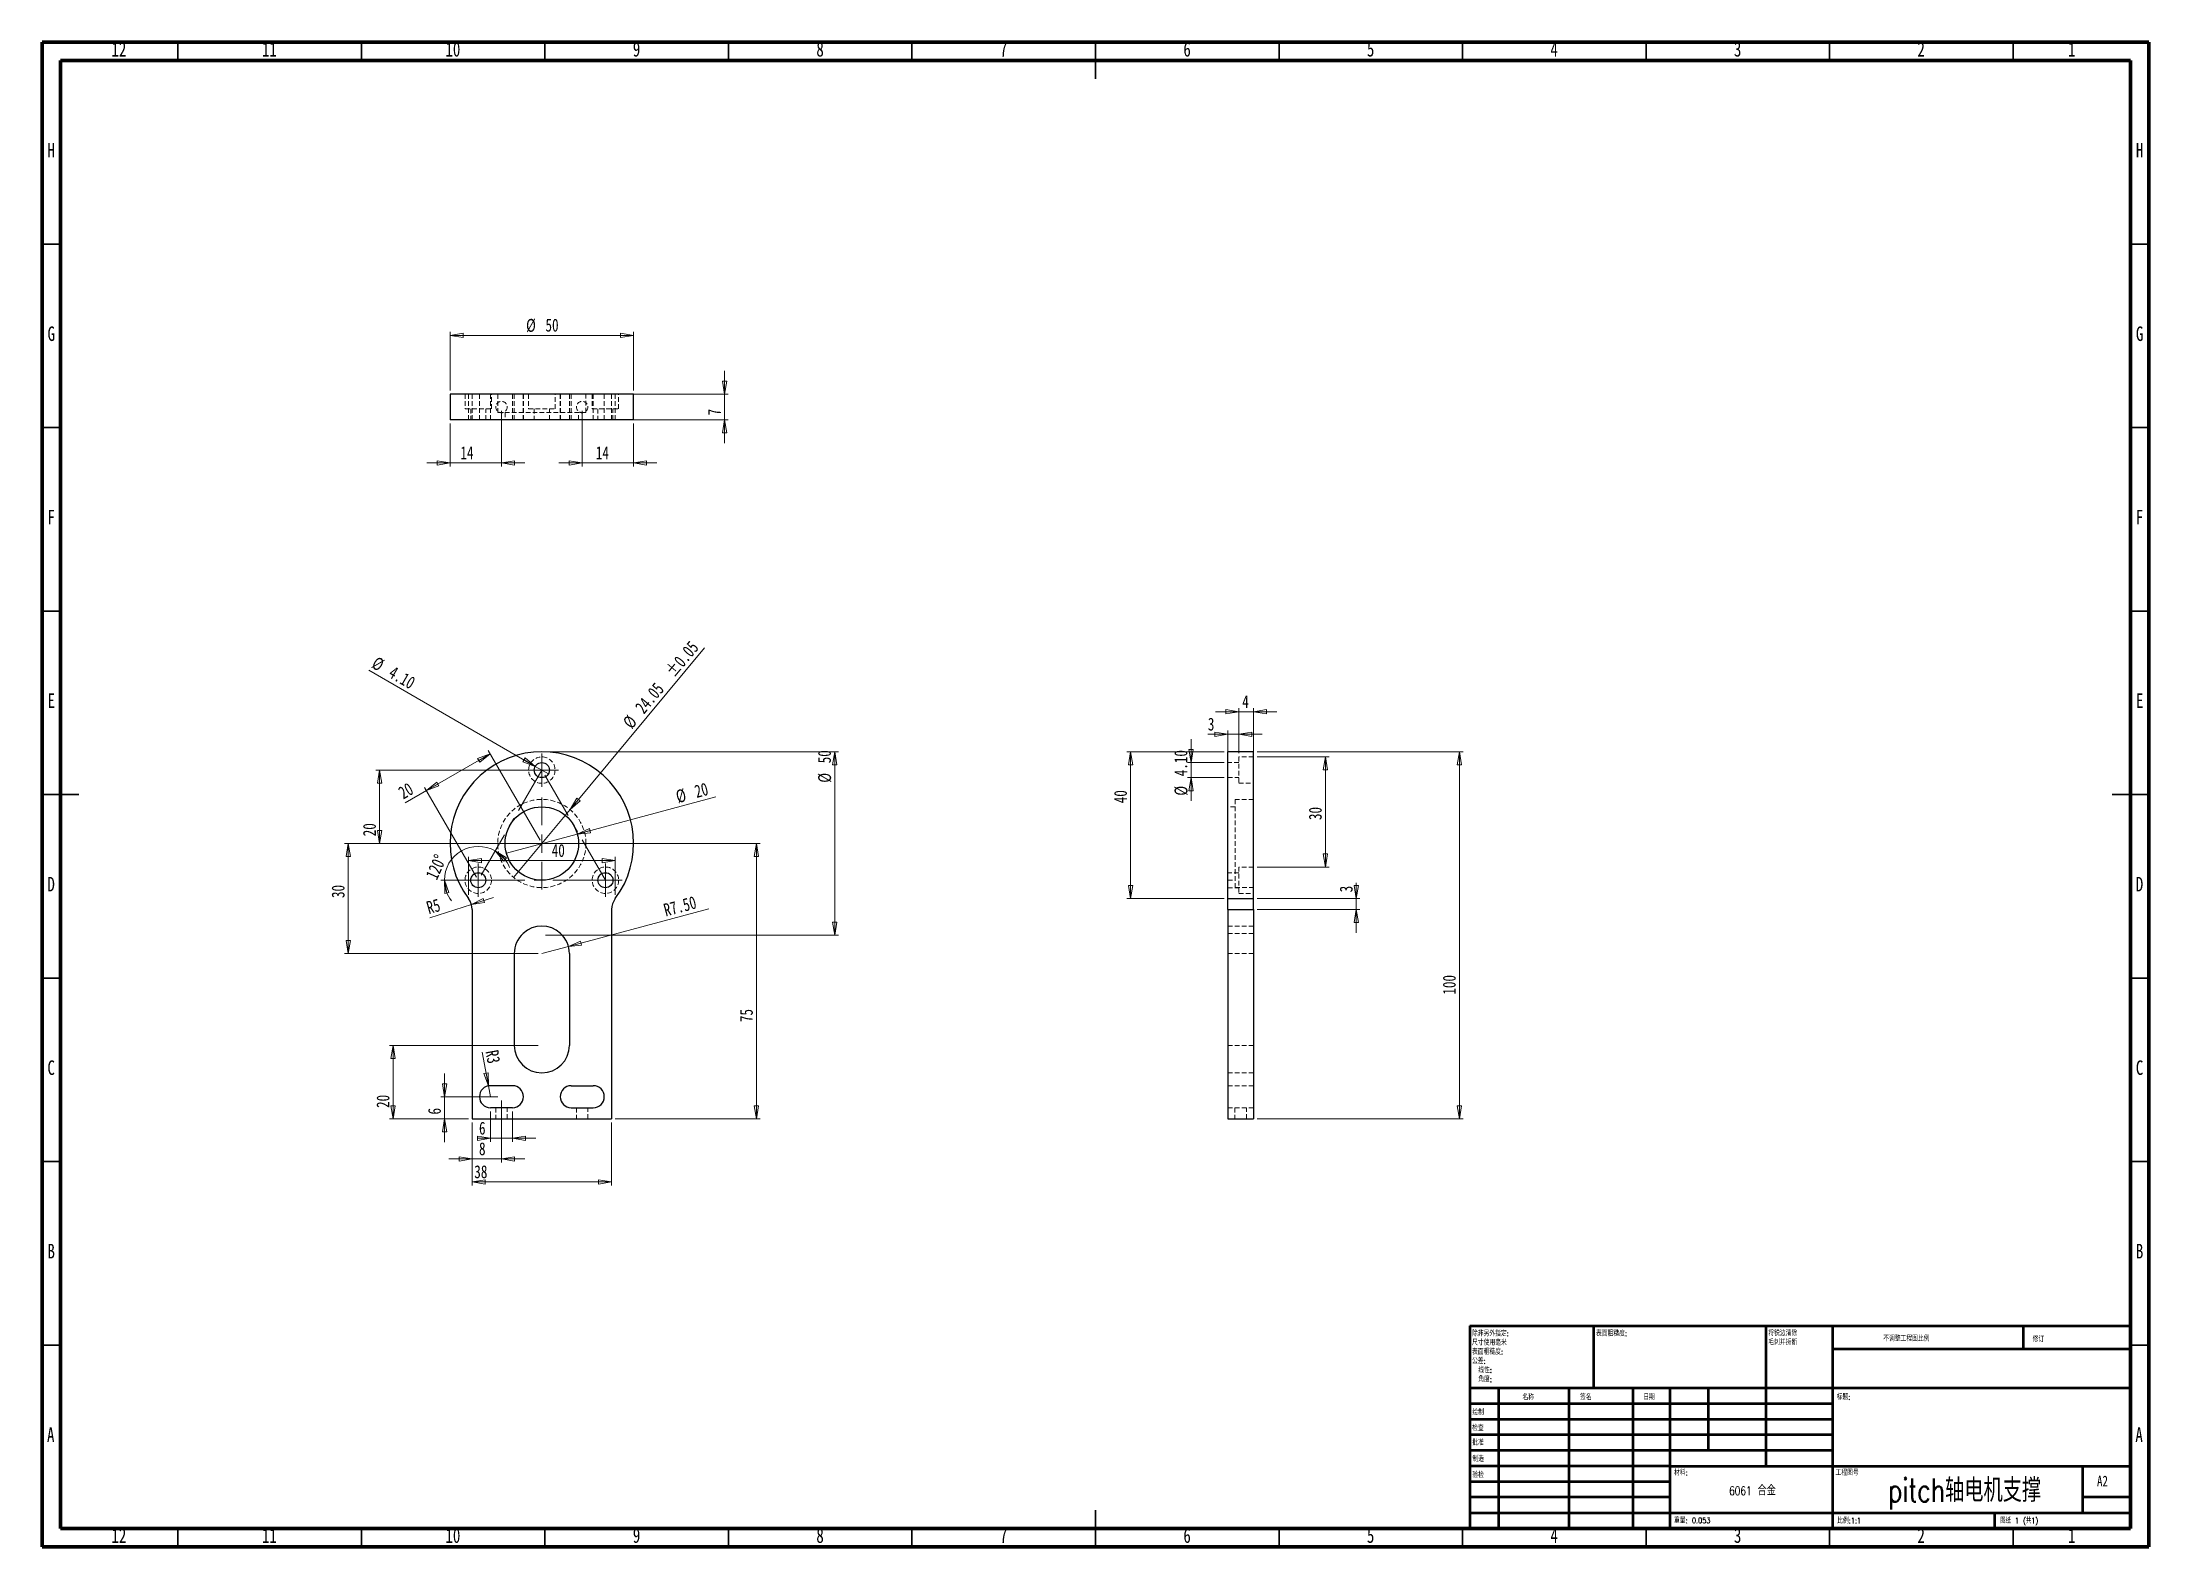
# Model space of a CAD drawing. Header units: millimetres. Extents: x 15 to 589, y 5 to 415.
import ezdxf

# ---------------------------------------------------------------- set-up
doc = ezdxf.new("R2010")
doc.units = ezdxf.units.MM
doc.linetypes.add('CENTERX2', pattern=[20.32, 12.7, -2.54, 2.54, -2.54])
doc.linetypes.add('HIDDEN', pattern=[1.905, 1.27, -0.635])
doc.styles.add('SLDTEXTSTYLE0', font='TXT', dxfattribs={"width": 0.75, "bigfont": 'bigfont'})
doc.styles.add('SLDTEXTSTYLE1', font='TXT', dxfattribs={"width": 0.694444, "bigfont": 'bigfont'})
doc.styles.add('SLDTEXTSTYLE2', font='TXT', dxfattribs={"width": 0.75})
doc.dimstyles.new('SLDDIMSTYLE0', dxfattribs={"dimtxt": 3.5, "dimasz": 3.556, "dimexe": 0, "dimexo": 0.0625, "dimgap": 0.875, "dimtad": 1, "dimdec": 4, "dimzin": 12, "dimdsep": 46, "dimtxsty": 'SLDTEXTSTYLE2', "dimblk1": 'CLOSED', "dimblk2": 'CLOSED', "dimsah": 1, "dimcen": 0.09, "dimazin": 3, "dimtfac": 1, "dimtofl": 0, "dimtmove": 0, "dimatfit": 3, "dimldrblk": 'CLOSED', "dimfxl": 1, "dimfrac": 2, "dimtolj": 1, "dimtzin": 12, "dimarcsym": 0})
doc.dimstyles.new('SLDDIMSTYLE1', dxfattribs={"dimtxt": 3.5, "dimasz": 3.556, "dimexe": 0, "dimexo": 0.0625, "dimgap": 0.875, "dimtad": 1, "dimrnd": 1e-09, "dimzin": 12, "dimdsep": 46, "dimtxsty": 'SLDTEXTSTYLE2', "dimblk1": 'CLOSED', "dimblk2": 'CLOSED', "dimsah": 1, "dimcen": 0.09, "dimadec": 0, "dimazin": 3, "dimtfac": 1, "dimtofl": 0, "dimtmove": 0, "dimatfit": 3, "dimldrblk": 'CLOSED', "dimfxl": 1, "dimfrac": 2, "dimtolj": 1, "dimtzin": 12, "dimarcsym": 0})
doc.dimstyles.new('SLDDIMSTYLE2', dxfattribs={"dimtxt": 3.5, "dimasz": 3.556, "dimexe": 0, "dimexo": 0.0625, "dimgap": 0.875, "dimtad": 1, "dimrnd": 1e-09, "dimzin": 12, "dimdsep": 46, "dimtxsty": 'SLDTEXTSTYLE2', "dimblk1": 'NONE', "dimblk2": 'CLOSED', "dimsah": 1, "dimcen": 0, "dimadec": 0, "dimazin": 3, "dimtfac": 1, "dimtmove": 0, "dimatfit": 3, "dimldrblk": 'NONE', "dimfxl": 1, "dimfrac": 2, "dimtolj": 1, "dimtzin": 12, "dimarcsym": 0})
doc.dimstyles.new('SLDDIMSTYLE3', dxfattribs={"dimtxt": 3.5, "dimasz": 3.556, "dimexe": 0, "dimexo": 0.0625, "dimgap": 0.875, "dimtad": 1, "dimrnd": 1e-09, "dimzin": 4, "dimdsep": 46, "dimtxsty": 'SLDTEXTSTYLE2', "dimblk1": 'CLOSED', "dimblk2": 'CLOSED', "dimsah": 1, "dimcen": 0, "dimadec": 0, "dimazin": 1, "dimtfac": 1, "dimtofl": 0, "dimtmove": 0, "dimatfit": 3, "dimldrblk": 'CLOSED', "dimfxl": 1, "dimfrac": 2, "dimtolj": 1, "dimtzin": 12, "dimarcsym": 0})
doc.dimstyles.new('SLDDIMSTYLE4', dxfattribs={"dimtxt": 3.5, "dimasz": 3.556, "dimexe": 0, "dimexo": 0.0625, "dimgap": 0.875, "dimtad": 1, "dimrnd": 1e-09, "dimzin": 4, "dimdsep": 46, "dimtxsty": 'SLDTEXTSTYLE2', "dimblk1": 'NONE', "dimblk2": 'CLOSED', "dimsah": 1, "dimcen": 0, "dimadec": 0, "dimazin": 1, "dimtfac": 1, "dimtmove": 0, "dimatfit": 3, "dimldrblk": 'NONE', "dimfxl": 1, "dimfrac": 2, "dimtolj": 1, "dimtzin": 12, "dimarcsym": 0})
doc.dimstyles.new('SLDDIMSTYLE5', dxfattribs={"dimtxt": 3.5, "dimasz": 3.556, "dimexe": 0, "dimexo": 0.0625, "dimgap": 0.875, "dimtad": 1, "dimrnd": 1e-09, "dimzin": 12, "dimdsep": 46, "dimtxsty": 'SLDTEXTSTYLE2', "dimblk1": 'CLOSED', "dimblk2": 'CLOSED', "dimsah": 1, "dimcen": 0.09, "dimadec": 0, "dimazin": 3, "dimtfac": 1, "dimtmove": 0, "dimatfit": 0, "dimldrblk": 'CLOSED', "dimfxl": 1, "dimfrac": 2, "dimtolj": 1, "dimtzin": 12, "dimarcsym": 0})
doc.dimstyles.new('SLDDIMSTYLE6', dxfattribs={"dimtxt": 3.5, "dimasz": 3.556, "dimexe": 0, "dimexo": 0.0625, "dimgap": 0.875, "dimtad": 1, "dimrnd": 1e-09, "dimzin": 12, "dimdsep": 46, "dimtxsty": 'SLDTEXTSTYLE2', "dimblk1": 'CLOSED', "dimblk2": 'CLOSED', "dimsah": 1, "dimcen": 0, "dimadec": 0, "dimazin": 3, "dimtfac": 1, "dimtofl": 0, "dimtmove": 1, "dimatfit": 3, "dimldrblk": 'CLOSED', "dimfxl": 1, "dimfrac": 2, "dimtolj": 1, "dimtzin": 12, "dimarcsym": 0})
doc.dimstyles.new('SLDDIMSTYLE7', dxfattribs={"dimtxt": 3.5, "dimasz": 3.556, "dimexe": 0, "dimexo": 0.0625, "dimgap": 0.875, "dimtad": 1, "dimrnd": 1e-09, "dimzin": 12, "dimdsep": 46, "dimtxsty": 'SLDTEXTSTYLE2', "dimblk1": 'CLOSED', "dimblk2": 'CLOSED', "dimsah": 1, "dimcen": 0, "dimadec": 0, "dimazin": 3, "dimtfac": 1, "dimtofl": 0, "dimtmove": 0, "dimatfit": 3, "dimldrblk": 'CLOSED', "dimfxl": 1, "dimfrac": 2, "dimtolj": 1, "dimtzin": 12, "dimarcsym": 0})
doc.dimstyles.new('SLDDIMSTYLE8', dxfattribs={"dimtxt": 3.5, "dimasz": 3.556, "dimexe": 0, "dimexo": 0.0625, "dimgap": 0.875, "dimtad": 1, "dimrnd": 1e-09, "dimzin": 12, "dimdsep": 46, "dimtxsty": 'SLDTEXTSTYLE2', "dimblk1": 'NONE', "dimblk2": 'CLOSED', "dimsah": 1, "dimcen": 0, "dimadec": 0, "dimazin": 3, "dimtol": 1, "dimtp": 0.05, "dimtm": 0.05, "dimtfac": 1, "dimtmove": 0, "dimatfit": 3, "dimldrblk": 'NONE', "dimfxl": 1, "dimfrac": 2, "dimtolj": 1, "dimarcsym": 0})
doc.dimstyles.new('SLDDIMSTYLE9', dxfattribs={"dimtxt": 3.5, "dimasz": 3.556, "dimexe": 0, "dimexo": 0.0625, "dimgap": 0.875, "dimtad": 1, "dimrnd": 1e-09, "dimzin": 4, "dimdsep": 46, "dimtxsty": 'SLDTEXTSTYLE2', "dimblk1": 'CLOSED', "dimblk2": 'CLOSED', "dimsah": 1, "dimcen": 0.09, "dimadec": 0, "dimazin": 1, "dimtfac": 1, "dimtmove": 0, "dimatfit": 0, "dimldrblk": 'CLOSED', "dimfxl": 1, "dimfrac": 2, "dimtolj": 1, "dimtzin": 12, "dimarcsym": 0})

msp = doc.modelspace()

# ---------------------------------------------------------------- texts
at = {"color": 7, "linetype": 'Continuous', "lineweight": 0}
for s, insert, char_height, attachment_point, style in [('12', (35.92007, 415.06015), 3.96875, 2, 'SLDTEXTSTYLE2'), ('11', (76.92007, 415.06015), 3.96875, 2, 'SLDTEXTSTYLE2'), ('10', (126.92007, 415.06015), 3.96875, 2, 'SLDTEXTSTYLE2'), ('9', (176.96004, 415.06015), 3.96875, 2, 'SLDTEXTSTYLE2'), ('8', (226.96004, 415.06015), 3.96875, 2, 'SLDTEXTSTYLE2'), ('7', (276.96004, 415.06015), 3.96875, 2, 'SLDTEXTSTYLE2'), ('6', (326.96004, 415.06015), 3.96875, 2, 'SLDTEXTSTYLE2'), ('5', (376.96004, 415.06015), 3.96875, 2, 'SLDTEXTSTYLE2'), ('4', (426.96004, 415.06015), 3.96875, 2, 'SLDTEXTSTYLE2'), ('3', (476.96004, 415.06015), 3.96875, 2, 'SLDTEXTSTYLE2'), ('2', (526.96004, 415.06015), 3.96875, 2, 'SLDTEXTSTYLE2'), ('1', (567.96004, 415.06015), 3.96875, 2, 'SLDTEXTSTYLE2'), ('H', (17.49035, 387.56015), 3.96875, 2, 'SLDTEXTSTYLE2'), ('H', (586.49035, 387.56015), 3.96875, 2, 'SLDTEXTSTYLE2'), ('G', (17.48668, 337.56015), 3.96875, 2, 'SLDTEXTSTYLE2'), ('G', (586.48668, 337.56015), 3.96875, 2, 'SLDTEXTSTYLE2'), ('F', (17.45774, 287.56015), 3.96875, 2, 'SLDTEXTSTYLE2'), ('F', (586.45774, 287.56015), 3.96875, 2, 'SLDTEXTSTYLE2'), ('E', (17.50781, 237.56015), 3.96875, 2, 'SLDTEXTSTYLE2'), ('E', (586.50781, 237.56015), 3.96875, 2, 'SLDTEXTSTYLE2'), ('D', (17.45269, 187.56015), 3.96875, 2, 'SLDTEXTSTYLE2'), ('D', (586.45269, 187.56015), 3.96875, 2, 'SLDTEXTSTYLE2'), ('C', (17.45866, 137.56015), 3.96875, 2, 'SLDTEXTSTYLE2'), ('C', (586.45866, 137.56015), 3.96875, 2, 'SLDTEXTSTYLE2'), ('B', (17.4706, 87.56015), 3.96875, 2, 'SLDTEXTSTYLE2'), ('B', (586.4706, 87.56015), 3.96875, 2, 'SLDTEXTSTYLE2'), ('\\M+1955C\\M+196CA\\M+19165糙\\M+19378:', (438.37129, 63.91927), 1.5, 1, 'SLDTEXTSTYLE0'), ('\\M+19573调\\M+190AE\\M+18D48\\M+192F6图\\M+194E4\\M+197E1', (516.61464, 62.53299), 1.5, 1, 'SLDTEXTSTYLE0'), ('\\M+18F43订', (557.32758, 62.33491), 1.5, 1, 'SLDTEXTSTYLE0'), ('\\M+196BC\\M+18FCC', (418.32224, 46.50148), 1.5, 1, 'SLDTEXTSTYLE0'), ('签\\M+196BC', (434.03359, 46.56176), 1.5, 1, 'SLDTEXTSTYLE0'), ('\\M+193FA\\M+18AFA', (451.2147, 46.57618), 1.5, 1, 'SLDTEXTSTYLE0'), ('标题:', (503.95619, 46.57618), 1.5, 1, 'SLDTEXTSTYLE0'), ('绘\\M+190A7', (404.68467, 42.42971), 1.5, 1, 'SLDTEXTSTYLE0'), ('A', (17.33969, 37.56015), 3.96875, 2, 'SLDTEXTSTYLE2'), ('检查', (404.62358, 38.15441), 1.5, 1, 'SLDTEXTSTYLE0'), ('A', (586.33969, 37.56015), 3.96875, 2, 'SLDTEXTSTYLE2'), ('\\M+194E1\\M+18F79', (404.62163, 34.17683), 1.5, 1, 'SLDTEXTSTYLE0'), ('\\M+190A7\\M+191A2', (404.68219, 29.7337), 1.5, 1, 'SLDTEXTSTYLE0'), ('验检', (404.67686, 25.34965), 1.5, 1, 'SLDTEXTSTYLE0'), ('\\M+18DDE\\M+197BF:', (459.64586, 25.98606), 1.5, 1, 'SLDTEXTSTYLE0'), ('\\M+18D48\\M+192F6图\\M+18D86', (503.62865, 25.98606), 1.5, 1, 'SLDTEXTSTYLE0'), ('pitch轴电\\M+18AF7\\M+18E78撑', (538.80857, 23.60691), 6.35, 2, 'SLDTEXTSTYLE0'), ('A2', (574.87116, 24.40639), 2.910417, 1, 'SLDTEXTSTYLE2'), ('6061 \\M+18D87\\M+18BE0', (481.01556, 21.48557), 2.38125, 2, 'SLDTEXTSTYLE0'), ('\\M+18F64\\M+197CA: 0.053', (459.61781, 12.94931), 1.4986, 1, 'SLDTEXTSTYLE0'), ('\\M+194E4\\M+197E1:1:1', (504.07397, 12.90009), 1.5, 1, 'SLDTEXTSTYLE0'), ('图纸 1 (\\M+18BA41)', (548.47829, 12.90009), 1.5, 1, 'SLDTEXTSTYLE1'), ('12', (35.92007, 10.06015), 3.96875, 2, 'SLDTEXTSTYLE2'), ('11', (76.92007, 10.06015), 3.96875, 2, 'SLDTEXTSTYLE2'), ('10', (126.92007, 10.06015), 3.96875, 2, 'SLDTEXTSTYLE2'), ('9', (176.96004, 10.06015), 3.96875, 2, 'SLDTEXTSTYLE2'), ('8', (226.96004, 10.06015), 3.96875, 2, 'SLDTEXTSTYLE2'), ('7', (276.96004, 10.06015), 3.96875, 2, 'SLDTEXTSTYLE2'), ('6', (326.96004, 10.06015), 3.96875, 2, 'SLDTEXTSTYLE2'), ('5', (376.96004, 10.06015), 3.96875, 2, 'SLDTEXTSTYLE2'), ('4', (426.96004, 10.06015), 3.96875, 2, 'SLDTEXTSTYLE2'), ('3', (476.96004, 10.06015), 3.96875, 2, 'SLDTEXTSTYLE2'), ('2', (526.96004, 10.06015), 3.96875, 2, 'SLDTEXTSTYLE2'), ('1', (567.96004, 10.06015), 3.96875, 2, 'SLDTEXTSTYLE2')]:
    msp.add_mtext(s, dxfattribs=dict(at, insert=insert, char_height=char_height, attachment_point=attachment_point, style=style))

# ---------------------------------------------------------------- blocks, each defined once
blk = doc.blocks.new('SW_NOTE_0')
at = {"color": 0, "linetype": 'Continuous', "lineweight": 0, "char_height": 1.5, "attachment_point": 1, "style": 'SLDTEXTSTYLE0'}
for s, insert in [('\\M+18F9C\\M+194F1另\\M+18A4F\\M+18E77\\M+192E8:', (0, 1.93)), ('\\M+1955C\\M+196CA\\M+19165糙\\M+19378:', (0, -3.07)), ('\\M+18EDA\\M+190A1\\M+18E67\\M+19770\\M+19F7C\\M+195C4', (0, -0.57)), ('\\M+18CF6\\M+18DB7:', (0, -5.57)), ('\\M+18A70\\M+19378:', (1.69, -10.57)), ('线\\M+190AB:', (1.69, -8.07))]:
    blk.add_mtext(s, dxfattribs=dict(at, insert=insert))
blk = doc.blocks.new('SW_NOTE_1')
at = {"color": 0, "linetype": 'Continuous', "lineweight": 0, "char_height": 1.5, "attachment_point": 1, "style": 'SLDTEXTSTYLE0'}
for s, insert in [('\\M+18FAB锐边\\M+190B4\\M+18F9C', (0, 1.93)), ('\\M+196D1\\M+18E68\\M+19BF3\\M+190DC\\M+19266', (0, -0.57))]:
    blk.add_mtext(s, dxfattribs=dict(at, insert=insert))
blk = doc.blocks.new('_Closed')
at = {"color": 0, "linetype": 'ByBlock', "lineweight": -2}
for p, q in [((-1, 0.166667), (0, 0)), ((-1, 0.166667), (-1, -0.166667)), ((0, 0), (-1, -0.166667)), ((0, 0), (-1, 0))]:
    blk.add_line(p, q, dxfattribs=at)
blk = doc.blocks.new('_D')
at = {"color": 7, "linetype": 'Continuous', "lineweight": 18}
blk.add_line((132.83, 186.65), (123.61, 186.65), dxfattribs=at)
for start, end in [(60, 180), (22.22388, 60), (180, 217.77612)]:
    blk.add_arc((133.83, 186.65), 9.22, start, end, dxfattribs=at)
at = {"color": 7, "linetype": 'Continuous', "lineweight": 18, "xscale": 3.556, "yscale": 3.556}
for p, rotation in [((138.44, 194.63), 139.4518920778), ((124.61, 186.65), 100.5481079222)]:
    blk.add_blockref('_Closed', p, dxfattribs=dict(at, rotation=rotation))
at = {"color": 7, "linetype": 'Continuous', "lineweight": 18, "insert": (119.34, 187.95), "char_height": 3.5, "attachment_point": 1, "rotation": 65.56735, "style": 'SLDTEXTSTYLE2'}
blk.add_mtext('120°', dxfattribs=at)
blk = doc.blocks.new('_D_1')
at = {"color": 7, "linetype": 'Continuous', "lineweight": 18}
for p, q in [((132.15, 120.65), (132.15, 103.46)), ((170.15, 120.65), (170.15, 103.46)), ((132.15, 104.46), (170.15, 104.46))]:
    blk.add_line(p, q, dxfattribs=at)
at = {"color": 7, "linetype": 'Continuous', "lineweight": 18, "xscale": 3.556, "yscale": 3.556, "rotation": 180}
blk.add_blockref('_Closed', (132.15, 104.46, 0.1), dxfattribs=at)
at = {"color": 7, "linetype": 'Continuous', "lineweight": 18, "xscale": 3.556, "yscale": 3.556}
blk.add_blockref('_Closed', (170.15, 104.46, 0.1), dxfattribs=at)
at = {"color": 7, "linetype": 'Continuous', "lineweight": 18, "insert": (132.74, 108.97), "char_height": 3.5, "attachment_point": 1, "style": 'SLDTEXTSTYLE2'}
blk.add_mtext('38', dxfattribs=at)
blk = doc.blocks.new('_D_2')
at = {"color": 7, "linetype": 'Continuous', "lineweight": 18}
for p, q in [((152.15, 221.65), (231.95, 221.65)), ((230.95, 171.65), (230.95, 221.65)), ((152.15, 171.65), (231.95, 171.65))]:
    blk.add_line(p, q, dxfattribs=at)
at = {"color": 7, "linetype": 'Continuous', "lineweight": 18, "xscale": 3.556, "yscale": 3.556}
for p, rotation in [((230.95, 221.65, 0.1), 90), ((230.95, 171.65, 0.1), 270)]:
    blk.add_blockref('_Closed', p, dxfattribs=dict(at, rotation=rotation))
at = {"color": 7, "linetype": 'Continuous', "lineweight": 18, "char_height": 3.5, "attachment_point": 1, "rotation": 90, "style": 'SLDTEXTSTYLE2'}
for s, insert in [('50', (226.39, 218.51)), ('%%c', (226.44, 213.23))]:
    blk.add_mtext(s, dxfattribs=dict(at, insert=insert))
blk = doc.blocks.new('_D_3')
at = {"color": 7, "linetype": 'Continuous', "lineweight": 18}
for p, q in [((131.15, 182.65), (131.15, 193)), ((131.15, 192), (171.15, 192)), ((171.15, 182.65), (171.15, 193))]:
    blk.add_line(p, q, dxfattribs=at)
at = {"color": 7, "linetype": 'Continuous', "lineweight": 18, "xscale": 3.556, "yscale": 3.556, "rotation": 180}
blk.add_blockref('_Closed', (131.15, 192, 0.1), dxfattribs=at)
at = {"color": 7, "linetype": 'Continuous', "lineweight": 18, "xscale": 3.556, "yscale": 3.556}
blk.add_blockref('_Closed', (171.15, 192, 0.1), dxfattribs=at)
at = {"color": 7, "linetype": 'Continuous', "lineweight": 18, "insert": (153.84, 196.51), "char_height": 3.5, "attachment_point": 1, "style": 'SLDTEXTSTYLE2'}
blk.add_mtext('40', dxfattribs=at)
blk = doc.blocks.new('_D_4')
at = {"color": 7, "linetype": 'Continuous', "lineweight": 18}
for q in [(198.6, 209.37), (141.49, 194.06)]:
    blk.add_line((160.81, 199.24), q, dxfattribs=at)
at = {"color": 7, "linetype": 'Continuous', "lineweight": 18, "xscale": 3.556, "yscale": 3.556, "rotation": 195}
blk.add_blockref('_Closed', (160.81, 199.24, 0.1), dxfattribs=at)
at = {"color": 7, "linetype": 'Continuous', "lineweight": 18, "char_height": 3.5, "attachment_point": 1, "rotation": 15, "style": 'SLDTEXTSTYLE2'}
for s, insert in [('20', (192.42, 212.43)), ('%%c', (187.33, 211.01))]:
    blk.add_mtext(s, dxfattribs=dict(at, insert=insert))
blk = doc.blocks.new('_None')
blk = doc.blocks.new('_D_5')
at = {"color": 7, "linetype": 'Continuous', "lineweight": 18}
for q in [(196.66, 178.85), (151.15, 166.65)]:
    blk.add_line((158.39, 168.59), q, dxfattribs=at)
at = {"color": 7, "linetype": 'Continuous', "lineweight": 18, "xscale": 3.556, "yscale": 3.556, "rotation": 195}
blk.add_blockref('_Closed', (158.39, 168.59, 0.1), dxfattribs=at)
at = {"color": 7, "linetype": 'Continuous', "lineweight": 18, "insert": (184.02, 180.12), "char_height": 3.5, "attachment_point": 1, "rotation": 15, "style": 'SLDTEXTSTYLE2'}
blk.add_mtext('R7.50', dxfattribs=at)
blk = doc.blocks.new('_D_6')
at = {"color": 7, "linetype": 'Continuous', "lineweight": 18}
for p, q in [((152.15, 196.65), (210.62, 196.65)), ((209.62, 196.65), (209.62, 121.65)), ((171.15, 121.65), (210.62, 121.65))]:
    blk.add_line(p, q, dxfattribs=at)
at = {"color": 7, "linetype": 'Continuous', "lineweight": 18, "xscale": 3.556, "yscale": 3.556}
for p, rotation in [((209.62, 196.65, 0.1), 90), ((209.62, 121.65, 0.1), 270)]:
    blk.add_blockref('_Closed', p, dxfattribs=dict(at, rotation=rotation))
at = {"color": 7, "linetype": 'Continuous', "lineweight": 18, "insert": (205.11, 147.99), "char_height": 3.5, "attachment_point": 1, "rotation": 90, "style": 'SLDTEXTSTYLE2'}
blk.add_mtext('75', dxfattribs=at)
blk = doc.blocks.new('_D_7')
at = {"color": 7, "linetype": 'Continuous', "lineweight": 18}
for q in [(103.99, 243.88), (152.93, 215.63)]:
    blk.add_line((149.37, 217.68), q, dxfattribs=at)
at = {"color": 7, "linetype": 'Continuous', "lineweight": 18, "xscale": 3.556, "yscale": 3.556, "rotation": 330}
blk.add_blockref('_Closed', (149.37, 217.68, 0.1), dxfattribs=at)
at = {"color": 7, "linetype": 'Continuous', "lineweight": 18, "char_height": 3.5, "attachment_point": 1, "rotation": 330, "style": 'SLDTEXTSTYLE2'}
for s, insert in [('%%c', (106.25, 247.78)), ('4.10', (110.85, 245.19))]:
    blk.add_mtext(s, dxfattribs=dict(at, insert=insert))
blk = doc.blocks.new('_D_8')
at = {"color": 7, "linetype": 'Continuous', "lineweight": 18}
for p, q in [((150.15, 216.65), (105.93, 216.65)), ((106.93, 216.65), (106.93, 196.65)), ((150.15, 196.65), (105.93, 196.65))]:
    blk.add_line(p, q, dxfattribs=at)
at = {"color": 7, "linetype": 'Continuous', "lineweight": 18, "xscale": 3.556, "yscale": 3.556}
for p, rotation in [((106.93, 216.65, 0.1), 90), ((106.93, 196.65, 0.1), 270)]:
    blk.add_blockref('_Closed', p, dxfattribs=dict(at, rotation=rotation))
at = {"color": 7, "linetype": 'Continuous', "lineweight": 18, "insert": (102.42, 198.62), "char_height": 3.5, "attachment_point": 1, "rotation": 90, "style": 'SLDTEXTSTYLE2'}
blk.add_mtext('20', dxfattribs=at)
blk = doc.blocks.new('_D_9')
at = {"color": 7, "linetype": 'Continuous', "lineweight": 18}
for q in [(120.63, 176.41), (138.01, 181.95)]:
    blk.add_line((131.96, 180.02), q, dxfattribs=at)
at = {"color": 7, "linetype": 'Continuous', "lineweight": 18, "xscale": 3.556, "yscale": 3.556, "rotation": 197.6849490418}
blk.add_blockref('_Closed', (131.96, 180.02, 0.1), dxfattribs=at)
at = {"color": 7, "linetype": 'Continuous', "lineweight": 18, "insert": (119.4, 180.75), "char_height": 3.5, "attachment_point": 1, "rotation": 15.89273, "style": 'SLDTEXTSTYLE2'}
blk.add_mtext('R5', dxfattribs=at)
blk = doc.blocks.new('_D_10')
at = {"color": 7, "linetype": 'Continuous', "lineweight": 18}
for p, q in [((150.15, 196.65), (97.4, 196.65)), ((98.4, 166.65), (98.4, 196.65)), ((150.15, 166.65), (97.4, 166.65))]:
    blk.add_line(p, q, dxfattribs=at)
at = {"color": 7, "linetype": 'Continuous', "lineweight": 18, "xscale": 3.556, "yscale": 3.556}
for p, rotation in [((98.4, 196.65, 0.1), 90), ((98.4, 166.65, 0.1), 270)]:
    blk.add_blockref('_Closed', p, dxfattribs=dict(at, rotation=rotation))
at = {"color": 7, "linetype": 'Continuous', "lineweight": 18, "insert": (93.88, 181.8), "char_height": 3.5, "attachment_point": 1, "rotation": 90, "style": 'SLDTEXTSTYLE2'}
blk.add_mtext('30', dxfattribs=at)
blk = doc.blocks.new('_D_11')
at = {"color": 7, "linetype": 'Continuous', "lineweight": 18}
for p, q in [((150.15, 141.65), (109.62, 141.65)), ((110.62, 141.65), (110.62, 121.65)), ((131.15, 121.65), (109.62, 121.65))]:
    blk.add_line(p, q, dxfattribs=at)
at = {"color": 7, "linetype": 'Continuous', "lineweight": 18, "xscale": 3.556, "yscale": 3.556}
for p, rotation in [((110.62, 141.65, 0.1), 90), ((110.62, 121.65, 0.1), 270)]:
    blk.add_blockref('_Closed', p, dxfattribs=dict(at, rotation=rotation))
at = {"color": 7, "linetype": 'Continuous', "lineweight": 18, "insert": (106.11, 124.6), "char_height": 3.5, "attachment_point": 1, "rotation": 90, "style": 'SLDTEXTSTYLE2'}
blk.add_mtext('20', dxfattribs=at)
blk = doc.blocks.new('_D_12')
at = {"color": 7, "linetype": 'Continuous', "lineweight": 18}
for q in [(134.9, 139.83), (137.15, 127.65)]:
    blk.add_line((136.61, 130.6), q, dxfattribs=at)
at = {"color": 7, "linetype": 'Continuous', "lineweight": 18, "xscale": 3.556, "yscale": 3.556, "rotation": 280.4627348345}
blk.add_blockref('_Closed', (136.61, 130.6, 0.1), dxfattribs=at)
at = {"color": 7, "linetype": 'Continuous', "lineweight": 18, "insert": (139.24, 140.63), "char_height": 3.5, "attachment_point": 1, "rotation": 280.46273, "style": 'SLDTEXTSTYLE2'}
blk.add_mtext('R3', dxfattribs=at)
blk = doc.blocks.new('_D_13')
at = {"color": 7, "linetype": 'Continuous', "lineweight": 18}
for p, q in [((124.64, 127.65), (124.64, 134)), ((139.15, 127.65), (123.64, 127.65)), ((124.64, 127.65), (124.64, 121.65)), ((131.15, 121.65), (123.64, 121.65)), ((124.64, 121.65), (124.64, 115.3))]:
    blk.add_line(p, q, dxfattribs=at)
at = {"color": 7, "linetype": 'Continuous', "lineweight": 18, "xscale": 3.556, "yscale": 3.556}
for p, rotation in [((124.64, 127.65, 0.1), 270), ((124.64, 121.65, 0.1), 90)]:
    blk.add_blockref('_Closed', p, dxfattribs=dict(at, rotation=rotation))
at = {"color": 7, "linetype": 'Continuous', "lineweight": 18, "insert": (120.13, 122.81), "char_height": 3.5, "attachment_point": 1, "rotation": 90, "style": 'SLDTEXTSTYLE2'}
blk.add_mtext('6', dxfattribs=at)
blk = doc.blocks.new('_D_14')
at = {"color": 7, "linetype": 'Continuous', "lineweight": 18}
for p, q in [((140.15, 126.65), (140.15, 109.72)), ((132.15, 120.65), (132.15, 109.72)), ((132.15, 110.72), (125.8, 110.72)), ((140.15, 110.72), (132.15, 110.72)), ((140.15, 110.72), (146.5, 110.72))]:
    blk.add_line(p, q, dxfattribs=at)
at = {"color": 7, "linetype": 'Continuous', "lineweight": 18, "xscale": 3.556, "yscale": 3.556}
blk.add_blockref('_Closed', (132.15, 110.72, 0.1), dxfattribs=at)
at = {"color": 7, "linetype": 'Continuous', "lineweight": 18, "xscale": 3.556, "yscale": 3.556, "rotation": 180}
blk.add_blockref('_Closed', (140.15, 110.72, 0.1), dxfattribs=at)
at = {"color": 7, "linetype": 'Continuous', "lineweight": 18, "insert": (134.03, 115.23), "char_height": 3.5, "attachment_point": 1, "style": 'SLDTEXTSTYLE2'}
blk.add_mtext('8', dxfattribs=at)
blk = doc.blocks.new('_D_15')
at = {"color": 7, "linetype": 'Continuous', "lineweight": 18}
for p, q in [((137.15, 123.65), (137.15, 115.33)), ((143.15, 123.65), (143.15, 115.33)), ((137.15, 116.33), (134.03, 116.33)), ((143.15, 116.33), (137.15, 116.33)), ((143.15, 116.33), (149.5, 116.33))]:
    blk.add_line(p, q, dxfattribs=at)
at = {"color": 7, "linetype": 'Continuous', "lineweight": 18, "xscale": 3.556, "yscale": 3.556}
blk.add_blockref('_Closed', (137.15, 116.33, 0.1), dxfattribs=at)
at = {"color": 7, "linetype": 'Continuous', "lineweight": 18, "xscale": 3.556, "yscale": 3.556, "rotation": 180}
blk.add_blockref('_Closed', (143.15, 116.33, 0.1), dxfattribs=at)
at = {"color": 7, "linetype": 'Continuous', "lineweight": 18, "insert": (134.03, 120.84), "char_height": 3.5, "attachment_point": 1, "style": 'SLDTEXTSTYLE2'}
blk.add_mtext('6', dxfattribs=at)
blk = doc.blocks.new('_D_16')
at = {"color": 7, "linetype": 'Continuous', "lineweight": 18}
for q in [(195.48, 249.93), (143.46, 187.41)]:
    blk.add_line((158.84, 205.9), q, dxfattribs=at)
at = {"color": 7, "linetype": 'Continuous', "lineweight": 18, "xscale": 3.556, "yscale": 3.556, "rotation": 230.2368543357}
blk.add_blockref('_Closed', (158.84, 205.9), dxfattribs=at)
at = {"color": 7, "linetype": 'Continuous', "lineweight": 18, "char_height": 3.5, "attachment_point": 1, "rotation": 50.23685, "style": 'SLDTEXTSTYLE2'}
for s, insert in [('±0.05', (184.56, 243.93)), ('24.05', (176.27, 233.98)), ('%%c', (172.94, 229.89))]:
    blk.add_mtext(s, dxfattribs=dict(at, insert=insert))
blk = doc.blocks.new('_D_17')
at = {"color": 7, "linetype": 'Continuous', "lineweight": 18}
for p, q in [((119.72, 211.09), (137.04, 221.09)), ((150.65, 197.52), (136.54, 221.96)), ((119.72, 211.09), (113.91, 207.74)), ((133.33, 187.52), (119.22, 211.96))]:
    blk.add_line(p, q, dxfattribs=at)
at = {"color": 7, "linetype": 'Continuous', "lineweight": 18, "xscale": 3.556, "yscale": 3.556}
for p, rotation in [((137.04, 221.09), 30), ((119.72, 211.09), 210)]:
    blk.add_blockref('_Closed', p, dxfattribs=dict(at, rotation=rotation))
at = {"color": 7, "linetype": 'Continuous', "lineweight": 18, "insert": (111.65, 211.65), "char_height": 3.5, "attachment_point": 1, "rotation": 30, "style": 'SLDTEXTSTYLE2'}
blk.add_mtext('20', dxfattribs=at)
blk = doc.blocks.new('SW_CENTERMARKSYMBOL_0')
at = {"color": 0, "linetype": 'Continuous', "lineweight": 0}
for p, q in [((-2.5, 0), (-4.55, 0)), ((0, 0), (-2.5, 0)), ((0, 2.5), (0, 4.55)), ((0, 0), (0, 2.5)), ((0, 0), (0, -2.5)), ((0, 0), (2.5, 0)), ((2.5, 0), (4.55, 0)), ((0, -2.5), (0, -4.55))]:
    blk.add_line(p, q, dxfattribs=at)
blk = doc.blocks.new('SW_CENTERMARKSYMBOL_1')
at = {"color": 0, "linetype": 'Continuous', "lineweight": 0}
for p, q in [((-2.5, 0), (-4.55, 0)), ((0, 0), (-2.5, 0)), ((0, 2.5), (0, 4.55)), ((0, 0), (0, 2.5)), ((0, 0), (0, -2.5)), ((0, 0), (2.5, 0)), ((2.5, 0), (4.55, 0)), ((0, -2.5), (0, -4.55))]:
    blk.add_line(p, q, dxfattribs=at)
blk = doc.blocks.new('SW_CENTERMARKSYMBOL_2')
at = {"color": 0, "linetype": 'Continuous', "lineweight": 0}
for p, q in [((-2.5, 0), (-4.55, 0)), ((0, 0), (-2.5, 0)), ((0, 2.5), (0, 4.55)), ((0, 0), (0, 2.5)), ((0, 0), (0, -2.5)), ((0, 0), (2.5, 0)), ((2.5, 0), (4.55, 0)), ((0, -2.5), (0, -4.55))]:
    blk.add_line(p, q, dxfattribs=at)
blk = doc.blocks.new('SW_CENTERMARKSYMBOL_3')
at = {"color": 0, "linetype": 'Continuous', "lineweight": 0}
for p, q in [((0, 5), (0, 12.5)), ((-5, 0), (-12.5, 0)), ((0, 0), (-2.5, 0)), ((0, 0), (0, 2.5)), ((0, 0), (0, -2.5)), ((0, 0), (2.5, 0)), ((5, 0), (12.5, 0)), ((0, -5), (0, -12.5))]:
    blk.add_line(p, q, dxfattribs=at)
blk = doc.blocks.new('_D_18')
at = {"color": 7, "linetype": 'Continuous', "lineweight": 18}
for p, q in [((200.93, 319.09), (200.93, 325.44)), ((172.15, 319.09), (201.93, 319.09)), ((200.93, 319.09), (200.93, 312.09)), ((172.15, 312.09), (201.93, 312.09)), ((200.93, 312.09), (200.93, 305.74))]:
    blk.add_line(p, q, dxfattribs=at)
at = {"color": 7, "linetype": 'Continuous', "lineweight": 18, "xscale": 3.556, "yscale": 3.556}
for p, rotation in [((200.93, 319.09, 10.1), 270), ((200.93, 312.09, 10.1), 90)]:
    blk.add_blockref('_Closed', p, dxfattribs=dict(at, rotation=rotation))
at = {"color": 7, "linetype": 'Continuous', "lineweight": 18, "insert": (196.42, 313.3), "char_height": 3.5, "attachment_point": 1, "rotation": 90, "style": 'SLDTEXTSTYLE2'}
blk.add_mtext('7', dxfattribs=at)
blk = doc.blocks.new('_D_19')
at = {"color": 7, "linetype": 'Continuous', "lineweight": 18}
for p, q in [((126.15, 320.09), (126.15, 336.09)), ((126.15, 335.09), (176.15, 335.09)), ((176.15, 320.09), (176.15, 336.09))]:
    blk.add_line(p, q, dxfattribs=at)
at = {"color": 7, "linetype": 'Continuous', "lineweight": 18, "xscale": 3.556, "yscale": 3.556, "rotation": 180}
blk.add_blockref('_Closed', (126.15, 335.09, -50), dxfattribs=at)
at = {"color": 7, "linetype": 'Continuous', "lineweight": 18, "xscale": 3.556, "yscale": 3.556}
blk.add_blockref('_Closed', (176.15, 335.09, -50), dxfattribs=at)
at = {"color": 7, "linetype": 'Continuous', "lineweight": 18, "char_height": 3.5, "attachment_point": 1, "style": 'SLDTEXTSTYLE2'}
for s, insert in [('%%c', (146.86, 339.6)), ('50', (152.14, 339.66))]:
    blk.add_mtext(s, dxfattribs=dict(at, insert=insert))
blk = doc.blocks.new('_D_20')
at = {"color": 7, "linetype": 'Continuous', "lineweight": 18}
for p, q in [((126.15, 311.09), (126.15, 299.37)), ((140.15, 314.59), (140.15, 299.37)), ((126.15, 300.37), (119.8, 300.37)), ((140.15, 300.37), (126.15, 300.37)), ((140.15, 300.37), (146.5, 300.37))]:
    blk.add_line(p, q, dxfattribs=at)
at = {"color": 7, "linetype": 'Continuous', "lineweight": 18, "xscale": 3.556, "yscale": 3.556}
blk.add_blockref('_Closed', (126.15, 300.37, -50), dxfattribs=at)
at = {"color": 7, "linetype": 'Continuous', "lineweight": 18, "xscale": 3.556, "yscale": 3.556, "rotation": 180}
blk.add_blockref('_Closed', (140.15, 300.37, -50), dxfattribs=at)
at = {"color": 7, "linetype": 'Continuous', "lineweight": 18, "insert": (128.96, 304.88), "char_height": 3.5, "attachment_point": 1, "style": 'SLDTEXTSTYLE2'}
blk.add_mtext('14', dxfattribs=at)
blk = doc.blocks.new('_D_21')
at = {"color": 7, "linetype": 'Continuous', "lineweight": 18}
for p, q in [((162.15, 314.59), (162.15, 299.37)), ((176.15, 311.09), (176.15, 299.37)), ((162.15, 300.37), (155.8, 300.37)), ((162.15, 300.37), (176.15, 300.37)), ((176.15, 300.37), (182.5, 300.37))]:
    blk.add_line(p, q, dxfattribs=at)
at = {"color": 7, "linetype": 'Continuous', "lineweight": 18, "xscale": 3.556, "yscale": 3.556}
blk.add_blockref('_Closed', (162.15, 300.37, -50), dxfattribs=at)
at = {"color": 7, "linetype": 'Continuous', "lineweight": 18, "xscale": 3.556, "yscale": 3.556, "rotation": 180}
blk.add_blockref('_Closed', (176.15, 300.37, -50), dxfattribs=at)
at = {"color": 7, "linetype": 'Continuous', "lineweight": 18, "insert": (165.87, 304.88), "char_height": 3.5, "attachment_point": 1, "style": 'SLDTEXTSTYLE2'}
blk.add_mtext('14', dxfattribs=at)
blk = doc.blocks.new('_D_22')
at = {"color": 7, "linetype": 'Continuous', "lineweight": 18}
for p, q in [((346.05, 221.65), (402.14, 221.65)), ((401.14, 221.65), (401.14, 121.65)), ((346.05, 121.65), (402.14, 121.65))]:
    blk.add_line(p, q, dxfattribs=at)
at = {"color": 7, "linetype": 'Continuous', "lineweight": 18, "xscale": 3.556, "yscale": 3.556}
for p, rotation in [((401.14, 221.65), 90), ((401.14, 121.65), 270)]:
    blk.add_blockref('_Closed', p, dxfattribs=dict(at, rotation=rotation))
at = {"color": 7, "linetype": 'Continuous', "lineweight": 18, "insert": (396.63, 155.47), "char_height": 3.5, "attachment_point": 1, "rotation": 90, "style": 'SLDTEXTSTYLE2'}
blk.add_mtext('100', dxfattribs=at)
blk = doc.blocks.new('_D_23')
at = {"color": 7, "linetype": 'Continuous', "lineweight": 18}
for p, q in [((341.05, 232.56), (334.7, 232.56)), ((341.05, 221.25), (341.05, 233.56)), ((345.05, 232.56), (341.05, 232.56)), ((345.05, 221.25), (345.05, 233.56)), ((345.05, 232.56), (351.4, 232.56))]:
    blk.add_line(p, q, dxfattribs=at)
at = {"color": 7, "linetype": 'Continuous', "lineweight": 18, "xscale": 3.556, "yscale": 3.556}
blk.add_blockref('_Closed', (341.05, 232.56), dxfattribs=at)
at = {"color": 7, "linetype": 'Continuous', "lineweight": 18, "xscale": 3.556, "yscale": 3.556, "rotation": 180}
blk.add_blockref('_Closed', (345.05, 232.56), dxfattribs=at)
at = {"color": 7, "linetype": 'Continuous', "lineweight": 18, "insert": (341.98, 237.08), "char_height": 3.5, "attachment_point": 1, "style": 'SLDTEXTSTYLE2'}
blk.add_mtext('4', dxfattribs=at)
blk = doc.blocks.new('_D_24')
at = {"color": 7, "linetype": 'Continuous', "lineweight": 18}
for p, q in [((338.05, 226.43), (332.61, 226.43)), ((338.05, 219.7), (338.05, 227.43)), ((341.05, 226.43), (338.05, 226.43)), ((341.05, 221.25), (341.05, 227.43)), ((341.05, 226.43), (347.4, 226.43))]:
    blk.add_line(p, q, dxfattribs=at)
at = {"color": 7, "linetype": 'Continuous', "lineweight": 18, "xscale": 3.556, "yscale": 3.556}
blk.add_blockref('_Closed', (338.05, 226.43), dxfattribs=at)
at = {"color": 7, "linetype": 'Continuous', "lineweight": 18, "xscale": 3.556, "yscale": 3.556, "rotation": 180}
blk.add_blockref('_Closed', (341.05, 226.43), dxfattribs=at)
at = {"color": 7, "linetype": 'Continuous', "lineweight": 18, "insert": (332.61, 230.94), "char_height": 3.5, "attachment_point": 1, "style": 'SLDTEXTSTYLE2'}
blk.add_mtext('3', dxfattribs=at)
blk = doc.blocks.new('_D_25')
at = {"color": 7, "linetype": 'Continuous', "lineweight": 18}
for p, q in [((328.05, 218.7), (328.05, 225.05)), ((337.05, 218.7), (327.05, 218.7)), ((328.05, 218.7), (328.05, 214.6)), ((337.05, 214.6), (327.05, 214.6)), ((328.05, 214.6), (328.05, 208.25))]:
    blk.add_line(p, q, dxfattribs=at)
at = {"color": 7, "linetype": 'Continuous', "lineweight": 18, "xscale": 3.556, "yscale": 3.556}
for p, rotation in [((328.05, 218.7), 270), ((328.05, 214.6), 90)]:
    blk.add_blockref('_Closed', p, dxfattribs=dict(at, rotation=rotation))
at = {"color": 7, "linetype": 'Continuous', "lineweight": 18, "char_height": 3.5, "attachment_point": 1, "rotation": 90, "style": 'SLDTEXTSTYLE2'}
for s, insert in [('4.10', (323.48, 214.98)), ('%%c', (323.54, 209.7))]:
    blk.add_mtext(s, dxfattribs=dict(at, insert=insert))
blk = doc.blocks.new('_D_26')
at = {"color": 7, "linetype": 'Continuous', "lineweight": 18}
for p, q in [((346.05, 220.25), (365.63, 220.25)), ((364.63, 190.25), (364.63, 220.25)), ((346.05, 190.25), (365.63, 190.25))]:
    blk.add_line(p, q, dxfattribs=at)
at = {"color": 7, "linetype": 'Continuous', "lineweight": 18, "xscale": 3.556, "yscale": 3.556}
for p, rotation in [((364.63, 220.25), 90), ((364.63, 190.25), 270)]:
    blk.add_blockref('_Closed', p, dxfattribs=dict(at, rotation=rotation))
at = {"color": 7, "linetype": 'Continuous', "lineweight": 18, "insert": (360.12, 203.04), "char_height": 3.5, "attachment_point": 1, "rotation": 90, "style": 'SLDTEXTSTYLE2'}
blk.add_mtext('30', dxfattribs=at)
blk = doc.blocks.new('_D_27')
at = {"color": 7, "linetype": 'Continuous', "lineweight": 18}
for p, q in [((337.05, 221.65), (310.56, 221.65)), ((311.56, 181.65), (311.56, 221.65)), ((337.05, 181.65), (310.56, 181.65))]:
    blk.add_line(p, q, dxfattribs=at)
at = {"color": 7, "linetype": 'Continuous', "lineweight": 18, "xscale": 3.556, "yscale": 3.556}
for p, rotation in [((311.56, 221.65), 90), ((311.56, 181.65), 270)]:
    blk.add_blockref('_Closed', p, dxfattribs=dict(at, rotation=rotation))
at = {"color": 7, "linetype": 'Continuous', "lineweight": 18, "insert": (307.05, 207.62), "char_height": 3.5, "attachment_point": 1, "rotation": 90, "style": 'SLDTEXTSTYLE2'}
blk.add_mtext('40', dxfattribs=at)
blk = doc.blocks.new('_D_28')
at = {"color": 7, "linetype": 'Continuous', "lineweight": 18}
for p, q in [((373.05, 181.65), (373.05, 185.93)), ((346.05, 181.65), (374.05, 181.65)), ((346.05, 178.65), (374.05, 178.65)), ((373.05, 178.65), (373.05, 181.65)), ((373.05, 178.65), (373.05, 172.3))]:
    blk.add_line(p, q, dxfattribs=at)
at = {"color": 7, "linetype": 'Continuous', "lineweight": 18, "xscale": 3.556, "yscale": 3.556}
for p, rotation in [((373.05, 181.65), 270), ((373.05, 178.65), 90)]:
    blk.add_blockref('_Closed', p, dxfattribs=dict(at, rotation=rotation))
at = {"color": 7, "linetype": 'Continuous', "lineweight": 18, "insert": (368.54, 183.35), "char_height": 3.5, "attachment_point": 1, "rotation": 90, "style": 'SLDTEXTSTYLE2'}
blk.add_mtext('3', dxfattribs=at)

# ---------------------------------------------------------------- dimensions: what is measured, and where the dimension line sits
at = {"color": 7, "linetype": 'Continuous', "lineweight": 18}
dim = msp.add_linear_dim(base=(176.14998, 335.09), p1=(126.14998, 319.09), p2=(176.14998, 319.09), text='%%c<>', dimstyle='SLDDIMSTYLE1', dxfattribs=at)
dim.commit()
dim.dimension.update_dxf_attribs({"geometry": '_D_19', "text_midpoint": (152.08332, 335.09), "dimtype": 160})
for base, p1, p2, angle, dimstyle, picture, middle in [((198.14998, 312.09), (171.14998, 319.09), (171.14998, 312.09), 90, 'SLDDIMSTYLE5', '_D_18', (198.14998, 314.59501)), ((137.03847, 221.09432), (133.82947, 186.65247), (151.14998, 196.65247), 30, 'SLDDIMSTYLE1', '_D_17', (116.14998, 209.03434)), ((311.56481, 221.65247), (338.05, 181.65247), (338.05, 221.65247), 90, 'SLDDIMSTYLE1', '_D_27', (311.56481, 210.20577)), ((401.14457, 121.65247), (345.05, 221.65247), (345.05, 121.65247), 90, 'SLDDIMSTYLE1', '_D_22', (401.14457, 159.3517)), ((364.63268, 220.25247), (345.05, 190.25247), (345.05, 220.25247), 90, 'SLDDIMSTYLE1', '_D_26', (364.63268, 205.63105)), ((104.14998, 196.65247), (151.14998, 216.65247), (151.14998, 196.65247), 90, 'SLDDIMSTYLE5', '_D_8', (104.14998, 201.20517)), ((95.61842, 196.65247), (151.14998, 166.65247), (151.14998, 196.65247), 90, 'SLDDIMSTYLE1', '_D_10', (95.61842, 184.38725)), ((206.84019, 121.65247), (151.14998, 196.65247), (170.14998, 121.65247), 90, 'SLDDIMSTYLE1', '_D_6', (206.84019, 150.57225)), ((373.05, 181.65247), (345.05, 178.65247), (345.05, 181.65247), 90, 'SLDDIMSTYLE5', '_D_28', (373.05, 184.63877)), ((107.8439, 121.65247), (151.14998, 141.65247), (132.14998, 121.65247), 90, 'SLDDIMSTYLE5', '_D_11', (107.8439, 127.18359)), ((121.86222, 121.65247), (140.14998, 127.65247), (132.14998, 121.65247), 90, 'SLDDIMSTYLE5', '_D_13', (121.86222, 124.10366))]:
    dim = msp.add_linear_dim(base=base, p1=p1, p2=p2, angle=angle, dimstyle=dimstyle, dxfattribs=at)
    dim.commit()
    dim.dimension.update_dxf_attribs({"geometry": picture, "text_midpoint": middle, "dimtype": 160})
for base, p1, p2, dimstyle, picture, middle in [((126.14998, 300.36519), (140.14998, 315.59), (126.14998, 312.09), 'SLDDIMSTYLE5', '_D_20', (131.54887, 300.36519)), ((176.14998, 300.36519), (162.14998, 315.59), (176.14998, 312.09), 'SLDDIMSTYLE5', '_D_21', (168.46109, 300.36519)), ((341.05, 232.56364), (345.05, 220.25247), (341.05, 220.25247), 'SLDDIMSTYLE5', '_D_23', (343.27651, 232.56364)), ((338.05, 226.4323), (341.05, 220.25247), (338.05, 218.70247), 'SLDDIMSTYLE5', '_D_24', (333.90432, 226.4323)), ((171.14998, 194.77357), (131.14998, 181.65247), (171.14998, 181.65247), 'SLDDIMSTYLE1', '_D_3', (156.42916, 194.77357)), ((132.14998, 113.49623), (140.14998, 127.65247), (132.14998, 121.65247), 'SLDDIMSTYLE5', '_D_14', (135.32793, 113.49623)), ((170.14998, 107.23739), (132.14998, 121.65247), (170.14998, 121.65247), 'SLDDIMSTYLE1', '_D_1', (135.32793, 107.23739)), ((137.14998, 119.10392), (143.14998, 124.65247), (137.14998, 124.65247), 'SLDDIMSTYLE5', '_D_15', (135.32793, 119.10392))]:
    dim = msp.add_linear_dim(base=base, p1=p1, p2=p2, dimstyle=dimstyle, dxfattribs=at)
    dim.commit()
    dim.dimension.update_dxf_attribs({"geometry": picture, "text_midpoint": middle, "dimtype": 160})
for p1, p2, dimstyle, picture, middle in [((143.45861, 187.40891), (158.84136, 205.89603), 'SLDDIMSTYLE8', '_D_16', (185.98649, 238.51928)), ((152.92533, 215.62747), (149.37463, 217.67747), 'SLDDIMSTYLE4', '_D_7', (110.12732, 240.33693)), ((141.49072, 194.06428), (160.80924, 199.24066), 'SLDDIMSTYLE2', '_D_4', (193.63425, 208.03611))]:
    dim = msp.add_diameter_dim_2p(p1=p1, p2=p2, dimstyle=dimstyle, dxfattribs=at)
    dim.commit()
    dim.dimension.update_dxf_attribs({"geometry": picture, "text_midpoint": middle, "dimtype": 163})
for base, p1, p2, dimstyle, picture, middle in [((328.05, 214.60247), (338.05, 218.70247), (338.05, 214.60247), 'SLDDIMSTYLE9', '_D_25', (328.05, 216.86473)), ((228.14998, 221.65247), (151.14998, 171.65247), (151.14998, 221.65247), 'SLDDIMSTYLE1', '_D_2', (228.14998, 218.45368))]:
    dim = msp.add_linear_dim(base=base, p1=p1, p2=p2, angle=90, text='%%c<>', dimstyle=dimstyle, dxfattribs=at)
    dim.commit()
    dim.dimension.update_dxf_attribs({"geometry": picture, "text_midpoint": middle, "dimtype": 160})
dim = msp.add_angular_dim_2l(base=(129.22077, 194.63498), line1=((151.14998, 216.65247), (133.82947, 186.65247)), line2=((168.47049, 186.65247), (133.82947, 186.65247)), dimstyle='SLDDIMSTYLE0', dxfattribs=at)
dim.commit()
dim.dimension.update_dxf_attribs({"geometry": '_D', "text_midpoint": (125.43751, 190.465), "dimtype": 162})
for center, mpoint, dimstyle, picture, middle in [((127.14998, 178.65247), (131.95886, 180.02166), 'SLDDIMSTYLE6', '_D_9', (122.5187, 177.33386)), ((151.14998, 166.65247), (158.39442, 168.59362), 'SLDDIMSTYLE3', '_D_5', (191.01344, 177.33386)), ((137.14998, 127.65247), (136.60519, 130.60259), 'SLDDIMSTYLE7', '_D_12', (135.32794, 137.5192))]:
    dim = msp.add_radius_dim(center=center, mpoint=mpoint, dimstyle=dimstyle, dxfattribs=at)
    dim.commit()
    dim.dimension.update_dxf_attribs({"geometry": picture, "text_midpoint": middle, "dimtype": 164})

# ---------------------------------------------------------------- linework, layer by layer
at = {"color": 7, "linetype": 'Continuous', "lineweight": 70}
for p, q in [((15, 5), (15, 415)), ((15, 415), (589, 415)), ((589, 415), (589, 5)), ((20, 10), (20, 410)), ((20, 410), (584, 410)), ((584, 410), (584, 10)), ((584, 10), (20, 10)), ((589, 5), (15, 5))]:
    msp.add_line(p, q, dxfattribs=at)
at = {"color": 7, "linetype": 'Continuous', "lineweight": 35}
for p, q in [((52, 410), (52, 415)), ((102, 410), (102, 415)), ((152, 410), (152, 415)), ((202, 410), (202, 415)), ((252, 410), (252, 415)), ((302, 415.001), (302, 404.999)), ((302, 410), (302, 415)), ((352, 410), (352, 415)), ((402, 410), (402, 415)), ((452, 410), (452, 415)), ((502, 410), (502, 415)), ((552, 410), (552, 415)), ((20, 360), (15, 360)), ((584, 360), (589, 360)), ((20, 310), (15, 310)), ((584, 310), (589, 310)), ((20, 260), (15, 260)), ((584, 260), (589, 260)), ((14.999, 210), (25.001, 210)), ((20, 210), (15, 210)), ((589.001, 210), (578.999, 210)), ((584, 210), (589, 210)), ((20, 160), (15, 160)), ((584, 160), (589, 160)), ((20, 110), (15, 110)), ((584, 110), (589, 110)), ((20, 60), (15, 60)), ((584, 60), (589, 60)), ((302, 4.999), (302, 15.001)), ((52, 10), (52, 5)), ((102, 10), (102, 5)), ((152, 10), (152, 5)), ((202, 10), (202, 5)), ((252, 10), (252, 5)), ((302, 10), (302, 5)), ((352, 10), (352, 5)), ((402, 10), (402, 5)), ((452, 10), (452, 5)), ((502, 10), (502, 5)), ((552, 10), (552, 5))]:
    msp.add_line(p, q, dxfattribs=at)
at = {"color": 7, "linetype": 'Continuous', "lineweight": 25}
for p, q in [((126.14998, 319.09), (126.14998, 312.09)), ((176.14998, 319.09), (126.14998, 319.09)), ((176.14998, 312.09), (176.14998, 319.09)), ((176.14998, 312.09), (126.14998, 312.09)), ((345.05, 221.65247), (338.05, 221.65247)), ((338.05, 181.65247), (338.05, 221.65247)), ((345.05, 181.65247), (345.05, 221.65247)), ((132.14998, 178.65247), (132.14998, 121.65247)), ((170.14998, 178.65247), (170.14998, 121.65247)), ((338.05, 181.65247), (345.05, 181.65247)), ((338.05, 178.65247), (338.05, 181.65247)), ((338.05, 178.65247), (345.05, 178.65247)), ((338.05, 178.65247), (338.05, 121.65247)), ((345.05, 178.65247), (345.05, 181.65247)), ((345.05, 178.65247), (345.05, 121.65247)), ((143.64998, 166.65247), (143.64998, 141.65247)), ((158.64998, 166.65247), (158.64998, 141.65247)), ((143.14998, 130.65247), (137.14998, 130.65247)), ((159.14998, 130.65247), (165.14998, 130.65247)), ((132.14998, 121.65247), (170.14998, 121.65247)), ((143.14998, 124.65247), (137.14998, 124.65247)), ((159.14998, 124.65247), (165.14998, 124.65247)), ((338.05, 121.65247), (345.05, 121.65247))]:
    msp.add_line(p, q, dxfattribs=at)
at = {"color": 7, "linetype": 'HIDDEN', "lineweight": 18}
for p, q in [((130.22947, 319.09), (130.22947, 315.09)), ((131.14998, 312.09), (131.14998, 319.09)), ((132.14998, 312.09), (132.14998, 319.09)), ((134.14998, 319.09), (134.14998, 312.09)), ((137.14998, 312.09), (137.14998, 319.09)), ((137.42947, 315.09), (137.42947, 319.09)), ((139.12498, 319.09), (139.12498, 314.09)), ((143.14998, 312.09), (143.14998, 319.09)), ((143.64998, 312.09), (143.64998, 319.09)), ((146.07352, 312.09), (146.07352, 319.09)), ((146.14998, 312.09), (146.14998, 319.09)), ((147.54998, 319.09), (147.54998, 315.09)), ((154.74998, 315.09), (154.74998, 319.09)), ((156.14998, 319.09), (156.14998, 312.09)), ((156.22644, 312.09), (156.22644, 319.09)), ((158.64998, 312.09), (158.64998, 319.09)), ((159.14998, 312.09), (159.14998, 319.09)), ((163.17498, 314.09), (163.17498, 319.09)), ((164.87049, 319.09), (164.87049, 315.09)), ((165.14998, 312.09), (165.14998, 319.09)), ((168.14998, 312.09), (168.14998, 319.09)), ((170.14998, 312.09), (170.14998, 319.09)), ((171.14998, 312.09), (171.14998, 319.09)), ((172.07049, 315.09), (172.07049, 319.09)), ((130.22947, 315.09), (137.42947, 315.09)), ((131.77947, 315.09), (131.77947, 312.09)), ((135.87947, 312.09), (135.87947, 315.09)), ((139.12498, 314.09), (163.17498, 314.09)), ((141.14998, 314.09), (141.14998, 312.09)), ((147.54998, 315.09), (154.74998, 315.09)), ((149.09998, 315.09), (149.09998, 312.09)), ((153.19998, 312.09), (153.19998, 315.09)), ((161.14998, 312.09), (161.14998, 314.09)), ((164.87049, 315.09), (172.07049, 315.09)), ((166.42049, 315.09), (166.42049, 312.09)), ((170.52049, 312.09), (170.52049, 315.09)), ((341.05, 218.70248), (338.05, 218.70248)), ((341.05, 220.25247), (341.05, 213.05247)), ((345.05, 220.25247), (341.05, 220.25247)), ((338.05, 214.60247), (341.05, 214.60247)), ((341.05, 213.05247), (345.05, 213.05247)), ((340.05, 206.65247), (338.05, 206.65247)), ((340.05, 208.67747), (340.05, 184.62747)), ((345.05, 208.67747), (340.05, 208.67747)), ((341.05, 190.25247), (341.05, 183.05247)), ((345.05, 190.25247), (341.05, 190.25247)), ((341.05, 188.70248), (338.05, 188.70248)), ((338.05, 186.65247), (340.05, 186.65247)), ((338.05, 184.60247), (341.05, 184.60247)), ((340.05, 184.62747), (345.05, 184.62747)), ((338.05, 181.65247), (345.05, 181.65247)), ((338.05, 178.65247), (345.05, 178.65247)), ((341.05, 183.05247), (345.05, 183.05247)), ((345.05, 174.15247), (338.05, 174.15247)), ((338.05, 172.17331), (345.05, 172.17331)), ((338.05, 166.65247), (345.05, 166.65247)), ((338.05, 141.65247), (345.05, 141.65247)), ((338.05, 134.15247), (345.05, 134.15247)), ((338.05, 130.65247), (345.05, 130.65247)), ((138.59998, 124.65247), (138.59998, 121.65247)), ((141.69998, 121.65247), (141.69998, 124.65247)), ((160.59998, 124.65247), (160.59998, 121.65247)), ((163.69998, 121.65247), (163.69998, 124.65247)), ((338.05, 124.65247), (345.05, 124.65247)), ((340, 124.65247), (340, 121.65247)), ((343.1, 121.65247), (343.1, 124.65247))]:
    msp.add_line(p, q, dxfattribs=at)
at = {"color": 7, "linetype": 'CENTERX2', "lineweight": 18}
for p, q in [((151.14998, 216.65247), (133.82947, 186.65247)), ((168.47049, 186.65247), (151.14998, 216.65247)), ((133.82947, 186.65247), (168.47049, 186.65247))]:
    msp.add_line(p, q, dxfattribs=at)
at = {"color": 7, "linetype": 'Continuous', "lineweight": 50}
for p, q in [((404, 65.25), (584, 65.25)), ((404, 65.25), (404, 10)), ((437.8, 48.25), (437.8, 65.25)), ((484.6, 65.25), (484.6, 27)), ((502.8, 65.25), (502.8, 10)), ((554.8, 58.875), (554.8, 65.25)), ((584, 58.875), (502.8, 58.875)), ((584, 48.25), (404, 48.25)), ((411.8, 48.25), (411.8, 10)), ((430.99095, 48.25), (430.99095, 10)), ((448.39893, 48.25), (448.39893, 10)), ((458.6, 10), (458.6, 48.25)), ((469, 31.25), (469, 48.25)), ((502.8, 44), (404, 44)), ((502.8, 39.75), (404, 39.75)), ((502.8, 35.5), (404, 35.5)), ((502.8, 31.25), (404, 31.25)), ((458.6, 27), (404, 27)), ((458.6, 27), (584, 27)), ((571, 14.25), (571, 27)), ((458.6, 22.74993), (404, 22.74993)), ((458.6, 18.5), (404, 18.5)), ((584, 18.5), (571, 18.5)), ((404, 14.25), (584, 14.25)), ((547, 10), (547, 14.25))]:
    msp.add_line(p, q, dxfattribs=at)
at = {"color": 7, "linetype": 'HIDDEN', "lineweight": 18}
for centre, radius in [((140.14998, 315.59), 1.55), ((162.14998, 315.59), 1.55), ((151.14998, 216.65247), 3.6), ((151.14998, 196.65247), 12.025), ((133.82947, 186.65247), 3.6), ((168.47049, 186.65247), 3.6)]:
    msp.add_circle(centre, radius, dxfattribs=at)
at = {"color": 7, "linetype": 'Continuous', "lineweight": 25}
for centre, radius in [((151.14998, 216.65247), 2.05), ((151.14998, 196.65247), 10), ((133.82947, 186.65247), 2.05), ((168.47049, 186.65247), 2.05)]:
    msp.add_circle(centre, radius, dxfattribs=at)
for centre, radius, start, end in [((151.14998, 196.65247), 25, 323.13010235, 216.86989765), ((127.14998, 178.65247), 5, 0, 36.86989765), ((175.14998, 178.65247), 5, 143.13010235, 180), ((151.14998, 166.65247), 7.5, 47.40118711, 132.59881289), ((151.14998, 166.65247), 7.5, 132.59881289, 180), ((151.14998, 166.65247), 7.5, 0, 47.40118711), ((151.14998, 141.65247), 7.5, 180, 0), ((137.14998, 127.65247), 3, 90, 270), ((143.14998, 127.65247), 3, 270, 90), ((159.14998, 127.65247), 3, 90, 270), ((165.14998, 127.65247), 3, 270, 90)]:
    msp.add_arc(centre, radius, start, end, dxfattribs=at)

# ---------------------------------------------------------------- block references
at = {"color": 7, "linetype": 'Continuous', "lineweight": 0}
for name, p in [('SW_CENTERMARKSYMBOL_0', (151.14998, 216.65247)), ('SW_CENTERMARKSYMBOL_3', (151.14998, 196.65247)), ('SW_CENTERMARKSYMBOL_2', (133.82947, 186.65247)), ('SW_CENTERMARKSYMBOL_1', (168.47049, 186.65247)), ('SW_NOTE_0', (404.59367, 61.98737)), ('SW_NOTE_1', (485.30922, 62.06949))]:
    msp.add_blockref(name, p, dxfattribs=at)

msp.set_redraw_order([(e.dxf.handle, doc.entitydb.next_handle()) for e in msp.query("TEXT MTEXT ATTDEF DIMENSION ARC_DIMENSION")])  # texts and dimensions are drawn at this point

doc.saveas('drawing.dxf')
